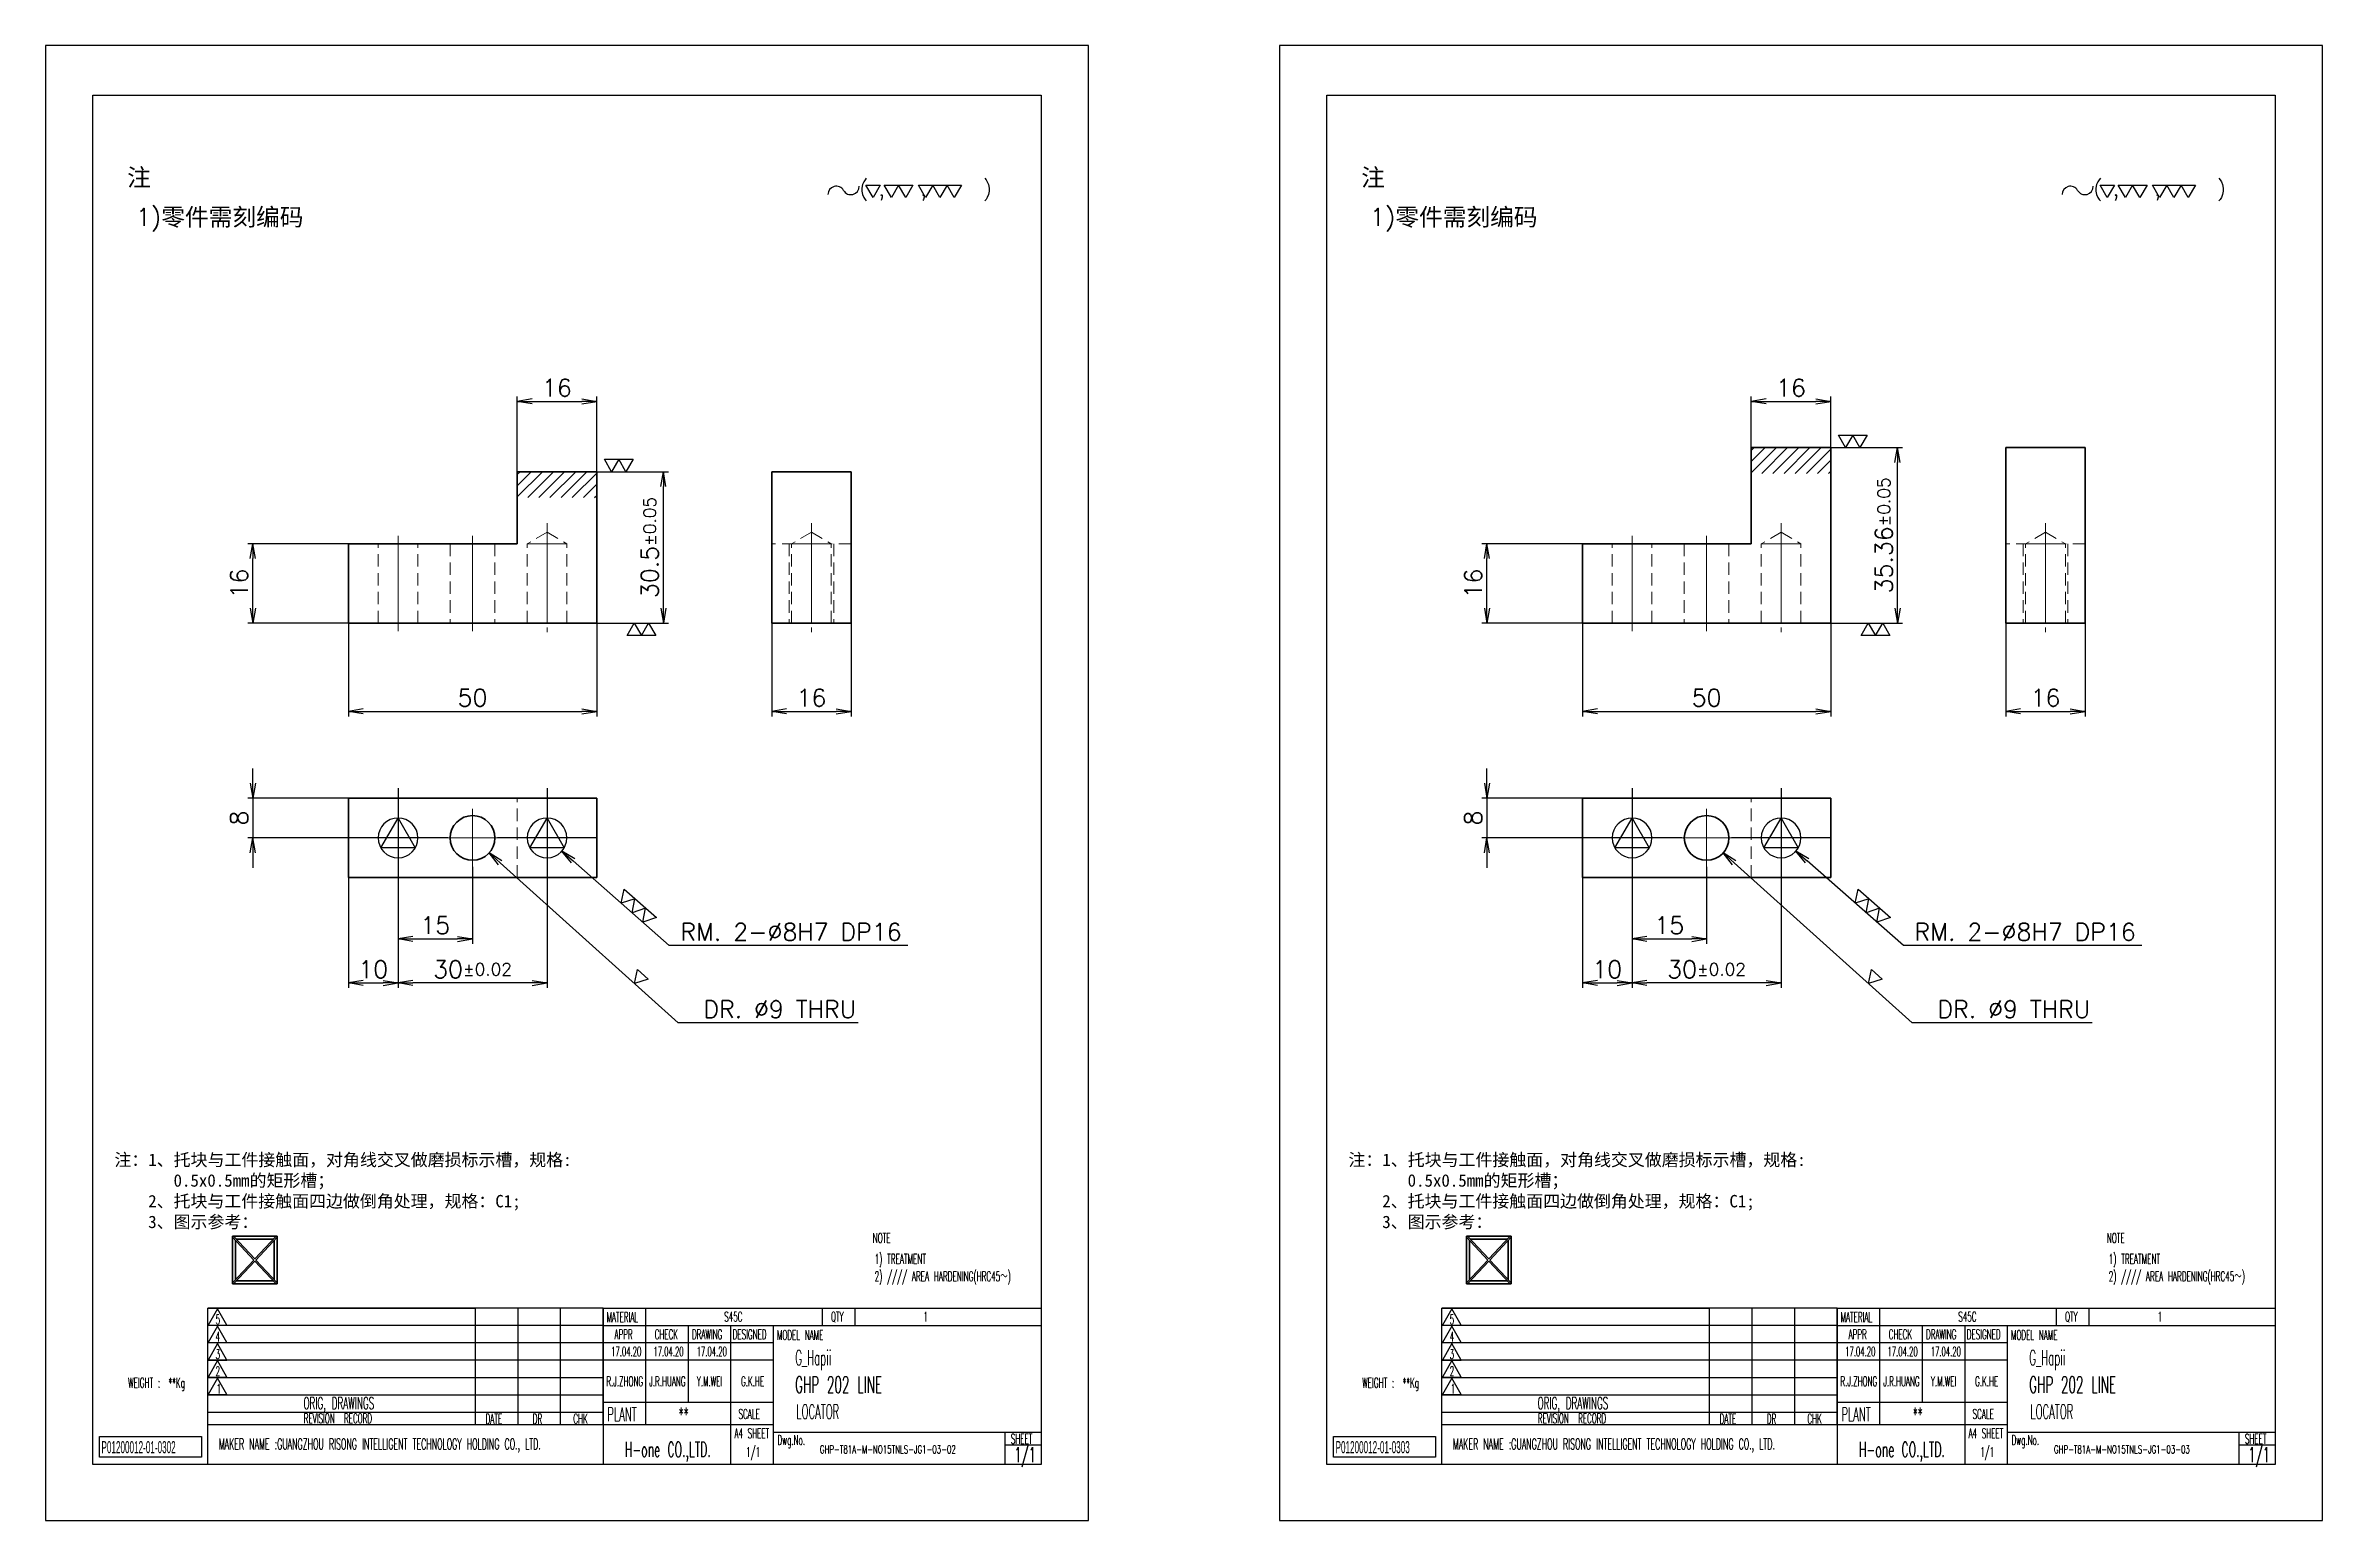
# Model space of a CAD drawing. Header units: millimetres. Extents: x 7914 to 16415, y -883 to 305.
# Drawn here: x 9891.6 to 10350.1, y -882.1 to -585.1 of the extents above; entities that cross this region are included whole.
import ezdxf
from ezdxf.enums import TextEntityAlignment as Align

# ---------------------------------------------------------------- set-up
doc = ezdxf.new("R2010")
doc.units = ezdxf.units.MM
doc.linetypes.add('CENTER-HOKUTO', pattern=[23, 20, -1, 1, -1])
doc.linetypes.add('HIDDEN-HOKUTO', pattern=[3.8, 2.5, -1.3])
for name, color, linetype, lineweight in [('\\M+195B6\\M+18E9A(TEXT)', 7, 'Continuous', 40), ('AM_7', 2, 'CENTER-HOKUTO', 30), ('AM_HID', 1, 'HIDDEN-HOKUTO', 25), ('标注线(DIM)', 3, 'Continuous', 25)]:
    doc.layers.add(name, color=color, linetype=linetype, lineweight=lineweight)
doc.layers.add('title_frame', color=7, linetype='Continuous')
doc.layers.add('word_dim', color=253, linetype='Continuous')
doc.styles.add('MX_NOTE_STANDARD', font='txt.shx', dxfattribs={"bigfont": 'bigfont.shx'})
doc.styles.get("Standard").update_dxf_attribs({"font": 'romans.shx', "bigfont": 'bigfont.shx'})
doc.dimstyles.new('RS1-1', dxfattribs={"dimtxt": 3.5, "dimasz": 3, "dimexe": 1, "dimexo": 0, "dimgap": 1, "dimtad": 3, "dimdsep": 46, "dimtxsty": 'Standard', "dimblk1": 'OPEN', "dimblk2": 'OPEN', "dimsah": 1, "dimcen": 0, "dimclrd": 256, "dimclre": 256, "dimclrt": 3, "dimazin": 2, "dimtfac": 1, "dimtmove": 0, "dimatfit": 3, "dimldrblk": 'OPEN', "dimfxl": 0, "dimtolj": 1, "dimtzin": 0, "dimarcsym": 0})

msp = doc.modelspace()

# ---------------------------------------------------------------- texts
at = {"ltscale": 2, "char_height": 3.5, "attachment_point": 1}
for s, insert, width in [('{\\fSimSun|b0|i0|c134|p2;\\C3;注}', (9908.064, -609.903), 10.36469), ('{\\fSimSun|b0|i0|c134|p2;\\C3;注}', (10156.57, -609.903), 10.36469), ('{\\Fromans,bigfont|c134;\\C3;1)\\fSimSun|b0|i0|c134|p2;零件需刻编码}', (9909.824, -617.889), 96.90613), ('{\\Fromans,bigfont|c134;\\C3;1)\\fSimSun|b0|i0|c134|p2;零件需刻编码}', (10158.33, -617.889), 96.90613)]:
    msp.add_mtext(s, dxfattribs=dict(at, insert=insert, width=width))
at = {"linetype": 'Continuous', "char_height": 3, "width": 50.9, "attachment_point": 4}
for insert in [(10042.6, -849.839), (10291.106, -849.839)]:
    msp.add_mtext('{\\W0.5;\\C3;G_Hapii }', dxfattribs=dict(at, insert=insert))
at = {"color": 3, "linetype": 'Continuous', "char_height": 1.6, "width": 37.13137, "attachment_point": 1}
for s, insert in [('{\\W0.65;GHP-T81A-M-NO15TNLS-JG1-03-02}', (10047.555, -866.997)), ('{\\W0.65;GHP-T81A-M-NO15TNLS-JG1-03-03}', (10296.062, -866.997))]:
    msp.add_mtext(s, dxfattribs=dict(at, insert=insert))
at = {"layer": '\\M+195B6\\M+18E9A(TEXT)', "char_height": 2.5, "width": 103.9142, "attachment_point": 4}
for insert in [(9905.494, -815.869), (10154, -815.869)]:
    msp.add_mtext('{\\fSimSun|b0|i0|c134|p2;\\C3;注：1、托块与工件接触面，对角线交叉做磨损标示槽，规格:\\P       0.5x0.5mm的矩形槽；\\P    2、托块与工件接触面四边做倒角处理，规格：C1;\\P    3、图示参考：}', dxfattribs=dict(at, insert=insert))
at = {"layer": 'title_frame', "color": 3, "style": 'MX_NOTE_STANDARD'}
for s, height, width, p in [('NOTE', 2, 0.5341, (10058.198, -826.226)), ('NOTE', 1.96, 0.545, (10058.198, -826.226)), ('NOTE', 1.96, 0.545, (10058.198, -826.226)), ('NOTE', 2, 0.5341, (10306.704, -826.226)), ('NOTE', 1.96, 0.545, (10306.704, -826.226)), ('NOTE', 1.96, 0.545, (10306.704, -826.226)), ('1) TREATMENT', 2, 0.5341, (10058.587, -830.449)), ('1) TREATMENT', 1.96, 0.545, (10058.587, -830.449)), ('1) TREATMENT', 1.96, 0.545, (10058.587, -830.449)), ('1) TREATMENT', 2, 0.5341, (10307.093, -830.449)), ('1) TREATMENT', 1.96, 0.545, (10307.093, -830.449)), ('1) TREATMENT', 1.96, 0.545, (10307.093, -830.449)), ('2) //// AREA HARDENING(HRC45\\M+18160)', 2, 0.5341, (10058.587, -833.949)), ('2) //// AREA HARDENING(HRC45\\M+18160)', 2, 0.5341, (10058.587, -833.949)), ('2) //// AREA HARDENING(HRC45\\M+18160)', 2, 0.5341, (10058.587, -833.949)), ('2) //// AREA HARDENING(HRC45\\M+18160)', 2, 0.5341, (10307.093, -833.949)), ('2) //// AREA HARDENING(HRC45\\M+18160)', 2, 0.5341, (10307.093, -833.949)), ('2) //// AREA HARDENING(HRC45\\M+18160)', 2, 0.5341, (10307.093, -833.949)), ('S45C', 1.9728, 0.5341, (10028.296, -842.061)), ('1', 1.973, 0.5341, (10068.424, -842.061)), ('S45C', 1.9728, 0.5341, (10276.803, -842.061)), ('1', 1.973, 0.5341, (10316.93, -842.061)), ('17.04.20', 1.9, 0.5341, (10005.51, -849.036)), ('17.04.20', 1.9, 0.5341, (10014.022, -849.036)), ('17.04.20', 1.9, 0.5341, (10022.739, -849.036)), ('17.04.20', 1.9, 0.5341, (10254.016, -849.036)), ('17.04.20', 1.9, 0.5341, (10262.528, -849.036)), ('17.04.20', 1.9, 0.5341, (10271.245, -849.036)), ('WEIGHT : ', 2, 0.5341, (9908.26, -855.372)), ('**Kg', 2, 0.5341, (9916.407, -855.372)), ('GHP 202 LINE', 3.3, 0.5341, (10042.562, -856.409)), ('WEIGHT : ', 2, 0.5341, (10156.766, -855.372)), ('**Kg', 2, 0.5341, (10164.913, -855.372)), ('GHP 202 LINE', 3.3, 0.5341, (10291.068, -856.409)), ('**', 2.74, 0.5341, (10019.116, -862.09)), ('LOCATOR', 2.94, 0.5, (10042.81, -861.673)), ('**', 2.74, 0.5341, (10267.622, -862.09)), ('LOCATOR', 2.94, 0.5, (10291.316, -861.673)), ('H-one CO.,LTD.', 3, 0.5341, (10008.279, -869.31)), ('SHEET', 1.9728, 0.5341, (10086.013, -866.648)), ('H-one CO.,LTD.', 3, 0.5341, (10256.785, -869.31)), ('SHEET', 1.9728, 0.5341, (10334.519, -866.648)), ('1/1', 1.9728, 0.5341, (10032.704, -869.291)), ('1/1', 3, 0.5341, (10086.73, -870.384)), ('1/1', 1.9728, 0.5341, (10281.211, -869.291)), ('1/1', 3, 0.5341, (10335.236, -870.384))]:
    msp.add_text(s, height=height, dxfattribs=dict(at, width=width)).set_placement(p)
at = {"layer": 'title_frame', "color": 3, "style": 'MX_NOTE_STANDARD', "width": 0.5341}
for s, p in [('R.J.ZHONG', (10008.255, -855.653)), ('J.R.HUANG', (10016.85, -855.675)), ('Y.M.WEI', (10025.33, -855.671)), ('G.K.HE', (10034, -855.675)), ('R.J.ZHONG', (10256.761, -855.653)), ('J.R.HUANG', (10265.356, -855.675)), ('Y.M.WEI', (10273.836, -855.671)), ('G.K.HE', (10282.506, -855.675))]:
    msp.add_text(s, height=1.9728, dxfattribs=at).set_placement(p, align=Align.BOTTOM_CENTER)
at = {"layer": 'title_frame', "color": 3, "char_height": 2.45, "width": 4.1107, "attachment_point": 1, "style": 'MX_NOTE_STANDARD'}
for s, insert in [('{\\f3 of 9 Barcode|b0|i0|c0|p82;\\W0.5;P01200012-01-0302}', (9902.891, -866.126)), ('{\\f3 of 9 Barcode|b0|i0|c0|p82;\\W0.5;P01200012-01-0303}', (10151.397, -866.126))]:
    msp.add_mtext(s, dxfattribs=dict(at, insert=insert))

# ---------------------------------------------------------------- blocks, each defined once
blk = doc.blocks.new('A$C0CE446BE')
at = {"layer": 'title_frame'}
for p, q in [((-167.83, 0), (-167.83, 31.5)), ((-167.83, 31.5), (-113.92, 31.5)), ((-88.2, 31.5), (-167.83, 31.5)), ((-113.92, 28), (-167.83, 28)), ((-88.2, 28), (-167.83, 28)), ((-165.84, 31.38), (-167.72, 28.05)), ((-167.72, 28.05), (-163.97, 28.05)), ((-165.84, 27.9), (-167.72, 24.58)), ((-163.97, 28.05), (-165.84, 31.38)), ((-163.97, 24.58), (-165.84, 27.9)), ((-113.92, 8), (-113.92, 31.5)), ((-105.35, 8), (-105.35, 31.5)), ((-105.35, 8), (-105.35, 31.5)), ((-96.78, 8), (-96.78, 31.5)), ((-96.78, 8), (-96.78, 31.5)), ((-88.2, 8), (-88.2, 31.5)), ((-88.2, 31.5), (-88.2, 0)), ((-88.2, 31.5), (-88.2, 0)), ((-88.2, 31.5), (0, 31.5)), ((-88.2, 28), (0, 28)), ((-79.62, 8), (-79.62, 31.5)), ((-71.05, 12.6), (-71.05, 28)), ((-62.47, 0), (-62.47, 28)), ((-53.9, 0), (-53.9, 28)), ((-44.1, 31.5), (-44.1, 28)), ((-37.53, 31.5), (-37.53, 28)), ((-113.92, 24.5), (-167.83, 24.5)), ((-88.2, 24.5), (-167.83, 24.5)), ((-167.72, 24.58), (-163.97, 24.58)), ((-165.84, 24.37), (-167.72, 21.05)), ((-163.97, 21.05), (-165.84, 24.37)), ((-53.9, 24.5), (-88.2, 24.5)), ((-113.92, 21), (-167.83, 21)), ((-88.2, 21), (-167.83, 21)), ((-167.72, 21.05), (-163.97, 21.05)), ((-165.84, 20.96), (-167.72, 17.63)), ((-163.97, 17.63), (-165.84, 20.96)), ((-53.9, 21), (-88.2, 21)), ((-113.92, 17.5), (-167.83, 17.5)), ((-88.2, 17.5), (-167.83, 17.5)), ((-113.92, 14), (-167.83, 14)), ((-88.2, 14), (-167.83, 14)), ((-167.72, 17.63), (-163.97, 17.63)), ((-165.84, 17.43), (-167.72, 14.1)), ((-167.72, 14.1), (-163.97, 14.1)), ((-163.97, 14.1), (-165.84, 17.43)), ((-113.92, 10.5), (-167.83, 10.5)), ((-88.2, 10.5), (-167.83, 10.5)), ((-88.2, 12.6), (-53.9, 12.6)), ((-88.2, 8), (-167.83, 8)), ((-53.9, 8), (-88.2, 8)), ((-53.9, 6.5), (0, 6.5)), ((-7.35, 6.5), (-7.35, 0)), ((0, 0), (-167.83, 0)), ((-7.35, 4), (0, 4))]:
    blk.add_line(p, q, dxfattribs=at)
at = {"layer": 'title_frame', "color": 3, "style": 'MX_NOTE_STANDARD', "width": 0.5341}
for s, height, p in [('5', 1.92, (-166.24, 28.28)), ('MATERIAL', 1.973, (-87.53, 28.71)), ('QTY', 1.973, (-42.33, 28.8)), ('4', 1.92, (-166.24, 24.8)), ('3', 1.92, (-166.24, 21.27)), ('APPR', 1.973, (-85.93, 25.24)), ('CHECK', 1.973, (-77.84, 25.24)), ('DRAWING', 1.973, (-70.32, 25.24)), ('DESIGNED', 1.973, (-62.13, 25.24)), ('MODEL NAME', 1.973, (-53.2, 25.09)), ('2', 1.92, (-166.24, 17.86)), ('1', 1.92, (-166.04, 14.33)), ('ORIG, DRAWINGS', 2.4112, (-148.55, 11.16)), ('REVISION  RECORD', 1.9728, (-148.5, 8.32)), ('DATE', 1.973, (-111.89, 8.24)), ('DR', 1.973, (-102.39, 8.23)), ('CHK', 1.973, (-94.22, 8.27)), ('SCALE', 1.973, (-60.95, 9.22)), ('MAKER NAME :GUANGZHOU RISONG INTELLIGENT TECHNOLOGY HOLDING CO., LTD.', 2.16, (-165.6, 3.07)), ('A4 SHEET', 1.973, (-61.77, 5.32))]:
    blk.add_text(s, height=height, dxfattribs=at).set_placement(p)
blk = doc.blocks.new('A$C4356167B')
at = {"layer": 'word_dim', "ltscale": 2}
blk.add_blockref('A$C0CE446BE', (0, 0), dxfattribs=at)
at = {"layer": 'title_frame', "color": 3, "style": 'MX_NOTE_STANDARD', "width": 0.5341}
for s, height, p in [('PLANT', 2.74, (-87.36, 8.77)), ('Dwg.No.', 1.973, (-53.11, 3.98))]:
    blk.add_text(s, height=height, dxfattribs=at).set_placement(p)
blk = doc.blocks.new('A$C776344BA')
at = {"color": 7, "lineweight": 35, "ltscale": 0.4}
for p, q in [((0, 16), (0, 0)), ((15, 16), (15, 0)), ((1, 14.57), (1, 1.43)), ((14, 14.57), (14, 1.43))]:
    blk.add_line(p, q, dxfattribs=at)
at = {"color": 7, "lineweight": 35, "ltscale": 0.375}
for p, q in [((15, 16), (0, 16)), ((13.72, 15), (1.28, 15)), ((15, 0), (0, 0)), ((13.72, 1), (1.28, 1))]:
    blk.add_line(p, q, dxfattribs=at)
at = {"layer": '标注线(DIM)', "lineweight": -3}
for p, q in [((0, 15.63), (7.16, 8)), ((0.34, 16), (7.5, 8.37)), ((7.5, 8.37), (14.66, 16)), ((7.84, 8), (15, 15.63)), ((0, 0.37), (7.16, 8)), ((7.84, 8), (15, 0.37)), ((0.34, 0), (7.5, 7.63)), ((7.5, 7.63), (14.66, 0))]:
    blk.add_line(p, q, dxfattribs=at)
blk = doc.blocks.new('shiage0')
at = {"layer": 'word_dim', "color": 3, "linetype": 'Continuous'}
for centre, start, end in [((1.69, 0), 30, 180), ((4.61, 1.69), 210, 0)]:
    blk.add_arc(centre, 1.69, start, end, dxfattribs=at)
blk = doc.blocks.new('10')
at = {"layer": 'title_frame', "color": 3, "linetype": 'Continuous'}
for points in [[(9.63, 2.65), (8.18, 5.15), (11.07, 5.15)], [(13.31, 2.65), (11.86, 5.15), (17.64, 5.15), (16.2, 2.65), (14.75, 5.15)], [(20.17, 2.65), (18.73, 5.15), (27.4, 5.15), (25.95, 2.65), (24.51, 5.15), (23.06, 2.65), (21.62, 5.15)]]:
    blk.add_lwpolyline(points, close=True, dxfattribs=at)
blk.add_blockref('shiage0', (0.52, 3.24), dxfattribs=at)
blk.add_text('( ,   ,     )', height=3, dxfattribs=at).set_placement((6.84, 2.97))
blk = doc.blocks.new('MARK_8PIN')
at = {"color": 3, "linetype": 'Continuous'}
blk.add_lwpolyline([(0, 4), (-3.46, -2), (3.46, -2)], close=True, dxfattribs=at)
blk.add_circle((0, 0), 4, dxfattribs=at)
blk = doc.blocks.new('MARK_CENTER')
at = {"color": 2, "linetype": 'CENTER-HOKUTO'}
for p, q in [((0, 10), (0, -10)), ((-10, 0), (10, 0))]:
    blk.add_line(p, q, dxfattribs=at)
blk = doc.blocks.new('_Open')
at = {"color": 0, "lineweight": -2}
for p, q in [((-1, 0.17), (0, 0)), ((-1, -0.17), (0, 0)), ((0, 0), (-1, 0))]:
    blk.add_line(p, q, dxfattribs=at)
blk = doc.blocks.new('*D33')
at = {"layer": 'DEFPOINTS', "color": 0, "linetype": 'Continuous', "ltscale": 2}
for p in [(9962.61, -754.67), (9992.61, -754.67), (9962.61, -773.88)]:
    blk.add_point(p, dxfattribs=at)
at = {"layer": 'word_dim', "linetype": 'Continuous', "lineweight": -2, "ltscale": 2}
for p, q in [((9962.61, -754.67), (9962.61, -774.88)), ((9992.61, -754.67), (9992.61, -774.88)), ((9989.61, -773.88), (9965.61, -773.88))]:
    blk.add_line(p, q, dxfattribs=at)
at = {"layer": 'word_dim', "linetype": 'Continuous', "lineweight": -2, "ltscale": 2, "xscale": 3, "yscale": 3, "zscale": 3, "rotation": 180}
blk.add_blockref('_Open', (9962.61, -773.88), dxfattribs=at)
at = {"layer": 'word_dim', "linetype": 'Continuous', "lineweight": -2, "ltscale": 2, "xscale": 3, "yscale": 3, "zscale": 3}
blk.add_blockref('_Open', (9992.61, -773.88), dxfattribs=at)
at = {"layer": 'word_dim', "color": 3, "linetype": 'Continuous', "ltscale": 2, "insert": (9977.61, -771.13), "char_height": 3.5, "attachment_point": 5}
blk.add_mtext('\\A1;30{\\H0.715x;%%p0.02}', dxfattribs=at)
blk = doc.blocks.new('*D34')
at = {"layer": 'DEFPOINTS', "color": 0, "linetype": 'Continuous', "ltscale": 2}
for p in [(9977.61, -750.52), (9962.61, -754.67), (9977.61, -765.01)]:
    blk.add_point(p, dxfattribs=at)
at = {"layer": 'word_dim', "linetype": 'Continuous', "lineweight": -2, "ltscale": 2}
for p, q in [((9977.61, -750.52), (9977.61, -766.01)), ((9962.61, -754.67), (9962.61, -766.01)), ((9965.61, -765.01), (9974.61, -765.01))]:
    blk.add_line(p, q, dxfattribs=at)
at = {"layer": 'word_dim', "linetype": 'Continuous', "lineweight": -2, "ltscale": 2, "xscale": 3, "yscale": 3, "zscale": 3, "rotation": 180}
blk.add_blockref('_Open', (9962.61, -765.01), dxfattribs=at)
at = {"layer": 'word_dim', "linetype": 'Continuous', "lineweight": -2, "ltscale": 2, "xscale": 3, "yscale": 3, "zscale": 3}
blk.add_blockref('_Open', (9977.61, -765.01), dxfattribs=at)
at = {"layer": 'word_dim', "color": 3, "linetype": 'Continuous', "ltscale": 2, "insert": (9970.11, -762.26), "char_height": 3.5, "attachment_point": 5}
blk.add_mtext('\\A1;15', dxfattribs=at)
blk = doc.blocks.new('*D35')
at = {"layer": 'DEFPOINTS', "color": 0, "linetype": 'Continuous', "ltscale": 2}
for p in [(9989.6, -742.02), (9995.61, -747.31)]:
    blk.add_point(p, dxfattribs=at)
at = {"layer": 'word_dim', "linetype": 'Continuous', "lineweight": -2, "ltscale": 2}
for p, q in [((10017.22, -766.34), (9997.86, -749.29)), ((10065.26, -766.34), (10017.22, -766.34))]:
    blk.add_line(p, q, dxfattribs=at)
at = {"layer": 'word_dim', "linetype": 'Continuous', "lineweight": -2, "ltscale": 2, "xscale": 3, "yscale": 3, "zscale": 3, "rotation": 138.6324527778043}
blk.add_blockref('_Open', (9995.61, -747.31), dxfattribs=at)
at = {"layer": 'word_dim', "color": 3, "linetype": 'Continuous', "ltscale": 2, "insert": (10041.74, -763.59), "char_height": 3.5, "attachment_point": 5}
blk.add_mtext('\\A1;RM. 2-∅8H7 DP16', dxfattribs=at)
blk = doc.blocks.new('shiage3')
at = {"layer": 'word_dim', "color": 3, "linetype": 'Continuous'}
for p, q in [((-1.44, 2.5), (7.22, 2.5)), ((0, 0), (-1.44, 2.5)), ((1.44, 2.5), (0, 0)), ((2.89, 0), (1.44, 2.5)), ((4.33, 2.5), (2.89, 0)), ((5.77, 0), (4.33, 2.5)), ((7.22, 2.5), (5.77, 0))]:
    blk.add_line(p, q, dxfattribs=at)
blk = doc.blocks.new('*D36')
at = {"layer": 'DEFPOINTS', "color": 0, "linetype": 'Continuous', "ltscale": 2}
for p in [(9974.26, -741.66), (9980.95, -747.67)]:
    blk.add_point(p, dxfattribs=at)
at = {"layer": 'word_dim', "linetype": 'Continuous', "lineweight": -2, "ltscale": 2}
for p, q in [((10019.04, -781.92), (9983.18, -749.68)), ((10055.24, -781.92), (10019.04, -781.92))]:
    blk.add_line(p, q, dxfattribs=at)
at = {"layer": 'word_dim', "linetype": 'Continuous', "lineweight": -2, "ltscale": 2, "xscale": 3, "yscale": 3, "zscale": 3, "rotation": 138.0407007017039}
blk.add_blockref('_Open', (9980.95, -747.67), dxfattribs=at)
at = {"layer": 'word_dim', "color": 3, "linetype": 'Continuous', "ltscale": 2, "insert": (10039.47, -779.17), "char_height": 3.5, "attachment_point": 5}
blk.add_mtext('\\A1;DR. ∅9 THRU', dxfattribs=at)
blk = doc.blocks.new('shiage1')
at = {"layer": 'word_dim', "color": 3, "linetype": 'Continuous'}
for p, q in [((0, 0), (-1.44, 2.5)), ((-1.44, 2.5), (1.44, 2.5)), ((1.44, 2.5), (0, 0))]:
    blk.add_line(p, q, dxfattribs=at)
blk = doc.blocks.new('*D37')
at = {"layer": 'DEFPOINTS', "color": 0, "linetype": 'Continuous', "ltscale": 2}
for p in [(9933.37, -685.43), (9952.61, -685.43), (9952.61, -701.43)]:
    blk.add_point(p, dxfattribs=at)
at = {"layer": 'word_dim', "linetype": 'Continuous', "lineweight": -2, "ltscale": 2}
for p, q in [((9952.61, -685.43), (9932.37, -685.43)), ((9933.37, -698.43), (9933.37, -688.43)), ((9952.61, -701.43), (9932.37, -701.43))]:
    blk.add_line(p, q, dxfattribs=at)
at = {"layer": 'word_dim', "linetype": 'Continuous', "lineweight": -2, "ltscale": 2, "xscale": 3, "yscale": 3, "zscale": 3}
for p, rotation in [((9933.37, -685.43), 90), ((9933.37, -701.43), 270)]:
    blk.add_blockref('_Open', p, dxfattribs=dict(at, rotation=rotation))
at = {"layer": 'word_dim', "color": 3, "linetype": 'Continuous', "ltscale": 2, "insert": (9930.62, -693.43), "char_height": 3.5, "attachment_point": 5, "rotation": 90}
blk.add_mtext('\\A1;16', dxfattribs=at)
blk = doc.blocks.new('*D38')
at = {"layer": 'DEFPOINTS', "color": 0, "linetype": 'Continuous', "ltscale": 2}
for p in [(9952.61, -701.43), (10002.61, -701.43), (10002.61, -719.2)]:
    blk.add_point(p, dxfattribs=at)
at = {"layer": 'word_dim', "linetype": 'Continuous', "lineweight": -2, "ltscale": 2}
for p, q in [((9952.61, -701.43), (9952.61, -720.2)), ((10002.61, -701.43), (10002.61, -720.2)), ((9955.61, -719.2), (9999.61, -719.2))]:
    blk.add_line(p, q, dxfattribs=at)
at = {"layer": 'word_dim', "linetype": 'Continuous', "lineweight": -2, "ltscale": 2, "xscale": 3, "yscale": 3, "zscale": 3, "rotation": 180}
blk.add_blockref('_Open', (9952.61, -719.2), dxfattribs=at)
at = {"layer": 'word_dim', "linetype": 'Continuous', "lineweight": -2, "ltscale": 2, "xscale": 3, "yscale": 3, "zscale": 3}
blk.add_blockref('_Open', (10002.61, -719.2), dxfattribs=at)
at = {"layer": 'word_dim', "color": 3, "linetype": 'Continuous', "ltscale": 2, "insert": (9977.61, -716.45), "char_height": 3.5, "attachment_point": 5}
blk.add_mtext('\\A1;50', dxfattribs=at)
blk = doc.blocks.new('*D39')
at = {"layer": 'DEFPOINTS', "color": 0, "linetype": 'Continuous', "ltscale": 2}
for p in [(10002.61, -670.93), (10016.05, -670.93), (10002.61, -701.43)]:
    blk.add_point(p, dxfattribs=at)
at = {"layer": 'word_dim', "linetype": 'Continuous', "lineweight": -2, "ltscale": 2}
for p, q in [((10002.61, -670.93), (10017.05, -670.93)), ((10016.05, -698.43), (10016.05, -673.93)), ((10002.61, -701.43), (10017.05, -701.43))]:
    blk.add_line(p, q, dxfattribs=at)
at = {"layer": 'word_dim', "linetype": 'Continuous', "lineweight": -2, "ltscale": 2, "xscale": 3, "yscale": 3, "zscale": 3}
for p, rotation in [((10016.05, -670.93), 90), ((10016.05, -701.43), 270)]:
    blk.add_blockref('_Open', p, dxfattribs=dict(at, rotation=rotation))
at = {"layer": 'word_dim', "color": 3, "linetype": 'Continuous', "ltscale": 2, "insert": (10013.3, -686.18), "char_height": 3.5, "attachment_point": 5, "rotation": 90}
blk.add_mtext('\\A1;30.5{\\H0.715x;%%p0.05}', dxfattribs=at)
blk = doc.blocks.new('*D40')
at = {"layer": 'DEFPOINTS', "color": 0, "linetype": 'Continuous', "ltscale": 2}
for p in [(10037.85, -701.43), (10053.85, -701.43), (10053.85, -719.2)]:
    blk.add_point(p, dxfattribs=at)
at = {"layer": 'word_dim', "linetype": 'Continuous', "lineweight": -2, "ltscale": 2}
for p, q in [((10037.85, -701.43), (10037.85, -720.2)), ((10053.85, -701.43), (10053.85, -720.2)), ((10040.85, -719.2), (10050.85, -719.2))]:
    blk.add_line(p, q, dxfattribs=at)
at = {"layer": 'word_dim', "linetype": 'Continuous', "lineweight": -2, "ltscale": 2, "xscale": 3, "yscale": 3, "zscale": 3, "rotation": 180}
blk.add_blockref('_Open', (10037.85, -719.2), dxfattribs=at)
at = {"layer": 'word_dim', "linetype": 'Continuous', "lineweight": -2, "ltscale": 2, "xscale": 3, "yscale": 3, "zscale": 3}
blk.add_blockref('_Open', (10053.85, -719.2), dxfattribs=at)
at = {"layer": 'word_dim', "color": 3, "linetype": 'Continuous', "ltscale": 2, "insert": (10045.85, -716.45), "char_height": 3.5, "attachment_point": 5}
blk.add_mtext('\\A1;16', dxfattribs=at)
blk = doc.blocks.new('*D41')
at = {"layer": 'DEFPOINTS', "color": 0, "linetype": 'Continuous', "ltscale": 2}
for p in [(10002.61, -656.78), (9986.61, -672.43), (10002.61, -672.43)]:
    blk.add_point(p, dxfattribs=at)
at = {"layer": 'word_dim', "linetype": 'Continuous', "lineweight": -2, "ltscale": 2}
for p, q in [((9986.61, -672.43), (9986.61, -655.78)), ((9989.61, -656.78), (9999.61, -656.78)), ((10002.61, -672.43), (10002.61, -655.78))]:
    blk.add_line(p, q, dxfattribs=at)
at = {"layer": 'word_dim', "linetype": 'Continuous', "lineweight": -2, "ltscale": 2, "xscale": 3, "yscale": 3, "zscale": 3, "rotation": 180}
blk.add_blockref('_Open', (9986.61, -656.78), dxfattribs=at)
at = {"layer": 'word_dim', "linetype": 'Continuous', "lineweight": -2, "ltscale": 2, "xscale": 3, "yscale": 3, "zscale": 3}
blk.add_blockref('_Open', (10002.61, -656.78), dxfattribs=at)
at = {"layer": 'word_dim', "color": 3, "linetype": 'Continuous', "ltscale": 2, "insert": (9994.61, -654.03), "char_height": 3.5, "attachment_point": 5}
blk.add_mtext('\\A1;16', dxfattribs=at)
blk = doc.blocks.new('*D42')
at = {"layer": 'DEFPOINTS', "color": 0, "linetype": 'Continuous', "ltscale": 2}
for p in [(9952.61, -752.67), (9962.61, -754.67), (9962.61, -773.88)]:
    blk.add_point(p, dxfattribs=at)
at = {"layer": 'word_dim', "linetype": 'Continuous', "lineweight": -2, "ltscale": 2}
for p, q in [((9952.61, -752.67), (9952.61, -774.88)), ((9962.61, -754.67), (9962.61, -774.88)), ((9955.61, -773.88), (9959.61, -773.88))]:
    blk.add_line(p, q, dxfattribs=at)
at = {"layer": 'word_dim', "linetype": 'Continuous', "lineweight": -2, "ltscale": 2, "xscale": 3, "yscale": 3, "zscale": 3, "rotation": 180}
blk.add_blockref('_Open', (9952.61, -773.88), dxfattribs=at)
at = {"layer": 'word_dim', "linetype": 'Continuous', "lineweight": -2, "ltscale": 2, "xscale": 3, "yscale": 3, "zscale": 3}
blk.add_blockref('_Open', (9962.61, -773.88), dxfattribs=at)
at = {"layer": 'word_dim', "color": 3, "linetype": 'Continuous', "ltscale": 2, "insert": (9957.61, -771.13), "char_height": 3.5, "attachment_point": 5}
blk.add_mtext('\\A1;10', dxfattribs=at)
blk = doc.blocks.new('*D43')
at = {"layer": 'DEFPOINTS', "color": 0, "linetype": 'Continuous', "ltscale": 2}
for p in [(9952.61, -736.67), (9933.37, -744.67), (9952.61, -744.67)]:
    blk.add_point(p, dxfattribs=at)
at = {"layer": 'word_dim', "linetype": 'Continuous', "lineweight": -2, "ltscale": 2}
for p, q in [((9933.37, -733.67), (9933.37, -730.67)), ((9952.61, -736.67), (9932.37, -736.67)), ((9933.37, -736.67), (9933.37, -744.67)), ((9952.61, -744.67), (9932.37, -744.67)), ((9933.37, -747.67), (9933.37, -750.67))]:
    blk.add_line(p, q, dxfattribs=at)
at = {"layer": 'word_dim', "linetype": 'Continuous', "lineweight": -2, "ltscale": 2, "xscale": 3, "yscale": 3, "zscale": 3}
for p, rotation in [((9933.37, -736.67), 270), ((9933.37, -744.67), 90)]:
    blk.add_blockref('_Open', p, dxfattribs=dict(at, rotation=rotation))
at = {"layer": 'word_dim', "color": 3, "linetype": 'Continuous', "ltscale": 2, "insert": (9930.62, -740.67), "char_height": 3.5, "attachment_point": 5, "rotation": 90}
blk.add_mtext('\\A1;8', dxfattribs=at)
blk = doc.blocks.new('*D44')
at = {"layer": 'DEFPOINTS', "color": 0, "linetype": 'Continuous', "ltscale": 2}
for p in [(10211.11, -754.67), (10241.11, -754.67), (10211.11, -773.88)]:
    blk.add_point(p, dxfattribs=at)
at = {"layer": 'word_dim', "linetype": 'Continuous', "lineweight": -2, "ltscale": 2}
for p, q in [((10211.11, -754.67), (10211.11, -774.88)), ((10241.11, -754.67), (10241.11, -774.88)), ((10238.11, -773.88), (10214.11, -773.88))]:
    blk.add_line(p, q, dxfattribs=at)
at = {"layer": 'word_dim', "linetype": 'Continuous', "lineweight": -2, "ltscale": 2, "xscale": 3, "yscale": 3, "zscale": 3, "rotation": 180}
blk.add_blockref('_Open', (10211.11, -773.88), dxfattribs=at)
at = {"layer": 'word_dim', "linetype": 'Continuous', "lineweight": -2, "ltscale": 2, "xscale": 3, "yscale": 3, "zscale": 3}
blk.add_blockref('_Open', (10241.11, -773.88), dxfattribs=at)
at = {"layer": 'word_dim', "color": 3, "linetype": 'Continuous', "ltscale": 2, "insert": (10226.11, -771.13), "char_height": 3.5, "attachment_point": 5}
blk.add_mtext('\\A1;30{\\H0.715x;%%p0.02}', dxfattribs=at)
blk = doc.blocks.new('*D45')
at = {"layer": 'DEFPOINTS', "color": 0, "linetype": 'Continuous', "ltscale": 2}
for p in [(10226.11, -750.52), (10211.11, -754.67), (10226.11, -765.01)]:
    blk.add_point(p, dxfattribs=at)
at = {"layer": 'word_dim', "linetype": 'Continuous', "lineweight": -2, "ltscale": 2}
for p, q in [((10226.11, -750.52), (10226.11, -766.01)), ((10211.11, -754.67), (10211.11, -766.01)), ((10214.11, -765.01), (10223.11, -765.01))]:
    blk.add_line(p, q, dxfattribs=at)
at = {"layer": 'word_dim', "linetype": 'Continuous', "lineweight": -2, "ltscale": 2, "xscale": 3, "yscale": 3, "zscale": 3, "rotation": 180}
blk.add_blockref('_Open', (10211.11, -765.01), dxfattribs=at)
at = {"layer": 'word_dim', "linetype": 'Continuous', "lineweight": -2, "ltscale": 2, "xscale": 3, "yscale": 3, "zscale": 3}
blk.add_blockref('_Open', (10226.11, -765.01), dxfattribs=at)
at = {"layer": 'word_dim', "color": 3, "linetype": 'Continuous', "ltscale": 2, "insert": (10218.61, -762.26), "char_height": 3.5, "attachment_point": 5}
blk.add_mtext('\\A1;15', dxfattribs=at)
blk = doc.blocks.new('*D46')
at = {"layer": 'DEFPOINTS', "color": 0, "linetype": 'Continuous', "ltscale": 2}
for p in [(10238.11, -742.02), (10244.11, -747.31)]:
    blk.add_point(p, dxfattribs=at)
at = {"layer": 'word_dim', "linetype": 'Continuous', "lineweight": -2, "ltscale": 2}
for p, q in [((10265.73, -766.34), (10246.37, -749.29)), ((10313.76, -766.34), (10265.73, -766.34))]:
    blk.add_line(p, q, dxfattribs=at)
at = {"layer": 'word_dim', "linetype": 'Continuous', "lineweight": -2, "ltscale": 2, "xscale": 3, "yscale": 3, "zscale": 3, "rotation": 138.6324527778056}
blk.add_blockref('_Open', (10244.11, -747.31), dxfattribs=at)
at = {"layer": 'word_dim', "color": 3, "linetype": 'Continuous', "ltscale": 2, "insert": (10290.25, -763.59), "char_height": 3.5, "attachment_point": 5}
blk.add_mtext('\\A1;RM. 2-∅8H7 DP16', dxfattribs=at)
blk = doc.blocks.new('*D47')
at = {"layer": 'DEFPOINTS', "color": 0, "linetype": 'Continuous', "ltscale": 2}
for p in [(10222.77, -741.66), (10229.46, -747.67)]:
    blk.add_point(p, dxfattribs=at)
at = {"layer": 'word_dim', "linetype": 'Continuous', "lineweight": -2, "ltscale": 2}
for p, q in [((10267.54, -781.92), (10231.69, -749.68)), ((10303.74, -781.92), (10267.54, -781.92))]:
    blk.add_line(p, q, dxfattribs=at)
at = {"layer": 'word_dim', "linetype": 'Continuous', "lineweight": -2, "ltscale": 2, "xscale": 3, "yscale": 3, "zscale": 3, "rotation": 138.0407007017039}
blk.add_blockref('_Open', (10229.46, -747.67), dxfattribs=at)
at = {"layer": 'word_dim', "color": 3, "linetype": 'Continuous', "ltscale": 2, "insert": (10287.98, -779.17), "char_height": 3.5, "attachment_point": 5}
blk.add_mtext('\\A1;DR. ∅9 THRU', dxfattribs=at)
blk = doc.blocks.new('*D48')
at = {"layer": 'DEFPOINTS', "color": 0, "linetype": 'Continuous', "ltscale": 2}
for p in [(10181.88, -685.43), (10201.11, -685.43), (10201.11, -701.43)]:
    blk.add_point(p, dxfattribs=at)
at = {"layer": 'word_dim', "linetype": 'Continuous', "lineweight": -2, "ltscale": 2}
for p, q in [((10201.11, -685.43), (10180.88, -685.43)), ((10181.88, -698.43), (10181.88, -688.43)), ((10201.11, -701.43), (10180.88, -701.43))]:
    blk.add_line(p, q, dxfattribs=at)
at = {"layer": 'word_dim', "linetype": 'Continuous', "lineweight": -2, "ltscale": 2, "xscale": 3, "yscale": 3, "zscale": 3}
for p, rotation in [((10181.88, -685.43), 90), ((10181.88, -701.43), 270)]:
    blk.add_blockref('_Open', p, dxfattribs=dict(at, rotation=rotation))
at = {"layer": 'word_dim', "color": 3, "linetype": 'Continuous', "ltscale": 2, "insert": (10179.13, -693.43), "char_height": 3.5, "attachment_point": 5, "rotation": 90}
blk.add_mtext('\\A1;16', dxfattribs=at)
blk = doc.blocks.new('*D49')
at = {"layer": 'DEFPOINTS', "color": 0, "linetype": 'Continuous', "ltscale": 2}
for p in [(10201.11, -701.43), (10251.11, -701.43), (10251.11, -719.2)]:
    blk.add_point(p, dxfattribs=at)
at = {"layer": 'word_dim', "linetype": 'Continuous', "lineweight": -2, "ltscale": 2}
for p, q in [((10201.11, -701.43), (10201.11, -720.2)), ((10251.11, -701.43), (10251.11, -720.2)), ((10204.11, -719.2), (10248.11, -719.2))]:
    blk.add_line(p, q, dxfattribs=at)
at = {"layer": 'word_dim', "linetype": 'Continuous', "lineweight": -2, "ltscale": 2, "xscale": 3, "yscale": 3, "zscale": 3, "rotation": 180}
blk.add_blockref('_Open', (10201.11, -719.2), dxfattribs=at)
at = {"layer": 'word_dim', "linetype": 'Continuous', "lineweight": -2, "ltscale": 2, "xscale": 3, "yscale": 3, "zscale": 3}
blk.add_blockref('_Open', (10251.11, -719.2), dxfattribs=at)
at = {"layer": 'word_dim', "color": 3, "linetype": 'Continuous', "ltscale": 2, "insert": (10226.11, -716.45), "char_height": 3.5, "attachment_point": 5}
blk.add_mtext('\\A1;50', dxfattribs=at)
blk = doc.blocks.new('*D50')
at = {"layer": 'DEFPOINTS', "color": 0, "linetype": 'Continuous', "ltscale": 2}
for p in [(10251.11, -666.07), (10264.56, -666.07), (10251.11, -701.43)]:
    blk.add_point(p, dxfattribs=at)
at = {"layer": 'word_dim', "linetype": 'Continuous', "lineweight": -2, "ltscale": 2}
for p, q in [((10251.11, -666.07), (10265.56, -666.07)), ((10264.56, -698.43), (10264.56, -669.07)), ((10251.11, -701.43), (10265.56, -701.43))]:
    blk.add_line(p, q, dxfattribs=at)
at = {"layer": 'word_dim', "linetype": 'Continuous', "lineweight": -2, "ltscale": 2, "xscale": 3, "yscale": 3, "zscale": 3}
for p, rotation in [((10264.56, -666.07), 90), ((10264.56, -701.43), 270)]:
    blk.add_blockref('_Open', p, dxfattribs=dict(at, rotation=rotation))
at = {"layer": 'word_dim', "color": 3, "linetype": 'Continuous', "ltscale": 2, "insert": (10261.81, -683.75), "char_height": 3.5, "attachment_point": 5, "rotation": 90}
blk.add_mtext('\\A1;35.36{\\H0.715x;%%p0.05}', dxfattribs=at)
blk = doc.blocks.new('*D51')
at = {"layer": 'DEFPOINTS', "color": 0, "linetype": 'Continuous', "ltscale": 2}
for p in [(10286.35, -701.43), (10302.35, -701.43), (10302.35, -719.2)]:
    blk.add_point(p, dxfattribs=at)
at = {"layer": 'word_dim', "linetype": 'Continuous', "lineweight": -2, "ltscale": 2}
for p, q in [((10286.35, -701.43), (10286.35, -720.2)), ((10302.35, -701.43), (10302.35, -720.2)), ((10289.35, -719.2), (10299.35, -719.2))]:
    blk.add_line(p, q, dxfattribs=at)
at = {"layer": 'word_dim', "linetype": 'Continuous', "lineweight": -2, "ltscale": 2, "xscale": 3, "yscale": 3, "zscale": 3, "rotation": 180}
blk.add_blockref('_Open', (10286.35, -719.2), dxfattribs=at)
at = {"layer": 'word_dim', "linetype": 'Continuous', "lineweight": -2, "ltscale": 2, "xscale": 3, "yscale": 3, "zscale": 3}
blk.add_blockref('_Open', (10302.35, -719.2), dxfattribs=at)
at = {"layer": 'word_dim', "color": 3, "linetype": 'Continuous', "ltscale": 2, "insert": (10294.35, -716.45), "char_height": 3.5, "attachment_point": 5}
blk.add_mtext('\\A1;16', dxfattribs=at)
blk = doc.blocks.new('*D52')
at = {"layer": 'DEFPOINTS', "color": 0, "linetype": 'Continuous', "ltscale": 2}
for p in [(10251.11, -656.78), (10235.11, -672.43), (10251.11, -672.43)]:
    blk.add_point(p, dxfattribs=at)
at = {"layer": 'word_dim', "linetype": 'Continuous', "lineweight": -2, "ltscale": 2}
for p, q in [((10235.11, -672.43), (10235.11, -655.78)), ((10238.11, -656.78), (10248.11, -656.78)), ((10251.11, -672.43), (10251.11, -655.78))]:
    blk.add_line(p, q, dxfattribs=at)
at = {"layer": 'word_dim', "linetype": 'Continuous', "lineweight": -2, "ltscale": 2, "xscale": 3, "yscale": 3, "zscale": 3, "rotation": 180}
blk.add_blockref('_Open', (10235.11, -656.78), dxfattribs=at)
at = {"layer": 'word_dim', "linetype": 'Continuous', "lineweight": -2, "ltscale": 2, "xscale": 3, "yscale": 3, "zscale": 3}
blk.add_blockref('_Open', (10251.11, -656.78), dxfattribs=at)
at = {"layer": 'word_dim', "color": 3, "linetype": 'Continuous', "ltscale": 2, "insert": (10243.11, -654.03), "char_height": 3.5, "attachment_point": 5}
blk.add_mtext('\\A1;16', dxfattribs=at)
blk = doc.blocks.new('*D53')
at = {"layer": 'DEFPOINTS', "color": 0, "linetype": 'Continuous', "ltscale": 2}
for p in [(10201.11, -752.67), (10211.11, -754.67), (10211.11, -773.88)]:
    blk.add_point(p, dxfattribs=at)
at = {"layer": 'word_dim', "linetype": 'Continuous', "lineweight": -2, "ltscale": 2}
for p, q in [((10201.11, -752.67), (10201.11, -774.88)), ((10211.11, -754.67), (10211.11, -774.88)), ((10204.11, -773.88), (10208.11, -773.88))]:
    blk.add_line(p, q, dxfattribs=at)
at = {"layer": 'word_dim', "linetype": 'Continuous', "lineweight": -2, "ltscale": 2, "xscale": 3, "yscale": 3, "zscale": 3, "rotation": 180}
blk.add_blockref('_Open', (10201.11, -773.88), dxfattribs=at)
at = {"layer": 'word_dim', "linetype": 'Continuous', "lineweight": -2, "ltscale": 2, "xscale": 3, "yscale": 3, "zscale": 3}
blk.add_blockref('_Open', (10211.11, -773.88), dxfattribs=at)
at = {"layer": 'word_dim', "color": 3, "linetype": 'Continuous', "ltscale": 2, "insert": (10206.11, -771.13), "char_height": 3.5, "attachment_point": 5}
blk.add_mtext('\\A1;10', dxfattribs=at)
blk = doc.blocks.new('*D54')
at = {"layer": 'DEFPOINTS', "color": 0, "linetype": 'Continuous', "ltscale": 2}
for p in [(10201.11, -736.67), (10181.88, -744.67), (10201.11, -744.67)]:
    blk.add_point(p, dxfattribs=at)
at = {"layer": 'word_dim', "linetype": 'Continuous', "lineweight": -2, "ltscale": 2}
for p, q in [((10181.88, -733.67), (10181.88, -730.67)), ((10201.11, -736.67), (10180.88, -736.67)), ((10181.88, -736.67), (10181.88, -744.67)), ((10201.11, -744.67), (10180.88, -744.67)), ((10181.88, -747.67), (10181.88, -750.67))]:
    blk.add_line(p, q, dxfattribs=at)
at = {"layer": 'word_dim', "linetype": 'Continuous', "lineweight": -2, "ltscale": 2, "xscale": 3, "yscale": 3, "zscale": 3}
for p, rotation in [((10181.88, -736.67), 270), ((10181.88, -744.67), 90)]:
    blk.add_blockref('_Open', p, dxfattribs=dict(at, rotation=rotation))
at = {"layer": 'word_dim', "color": 3, "linetype": 'Continuous', "ltscale": 2, "insert": (10179.13, -740.67), "char_height": 3.5, "attachment_point": 5, "rotation": 90}
blk.add_mtext('\\A1;8', dxfattribs=at)

# ---------------------------------------------------------------- dimensions: what is measured, and where the dimension line sits
at = {"layer": 'word_dim', "linetype": 'Continuous', "ltscale": 2}
for base, p1, p2, picture, middle in [((10002.606, -656.777), (9986.606, -672.427), (10002.606, -672.427), '*D41', (9994.606, -654.027)), ((10251.112, -656.777), (10235.112, -672.427), (10251.112, -672.427), '*D52', (10243.112, -654.027)), ((10002.606, -719.203), (9952.606, -701.425), (10002.606, -701.425), '*D38', (9977.606, -716.453)), ((10053.846, -719.203), (10037.846, -701.425), (10053.846, -701.425), '*D40', (10045.846, -716.453)), ((10251.112, -719.203), (10201.112, -701.425), (10251.112, -701.425), '*D49', (10226.112, -716.453)), ((10302.352, -719.203), (10286.352, -701.425), (10302.352, -701.425), '*D51', (10294.352, -716.453)), ((9962.606, -773.879), (9952.606, -752.665), (9962.606, -754.665), '*D42', (9957.606, -771.129)), ((10211.112, -773.879), (10201.112, -752.665), (10211.112, -754.665), '*D53', (10206.112, -771.129))]:
    dim = msp.add_linear_dim(base=base, p1=p1, p2=p2, dimstyle='RS1-1', dxfattribs=at)
    dim.commit()
    dim.dimension.update_dxf_attribs({"geometry": picture, "text_midpoint": middle})
for base, p1, p2, angle, text, picture, middle in [((10264.557, -666.068), (10251.112, -701.425), (10251.112, -666.068), 90, '<>{\\H0.715x;%%p0.05}', '*D50', (10261.807, -683.747)), ((10016.051, -670.925), (10002.606, -701.425), (10002.606, -670.925), 90, '<>{\\H0.715x;%%p0.05}', '*D39', (10013.301, -686.175)), ((9962.606, -773.879), (9992.606, -754.665), (9962.606, -754.665), 180, '<>{\\H0.715x;%%p0.02}', '*D33', (9977.606, -771.129)), ((10211.112, -773.879), (10241.112, -754.665), (10211.112, -754.665), 180, '<>{\\H0.715x;%%p0.02}', '*D44', (10226.112, -771.129))]:
    dim = msp.add_linear_dim(base=base, p1=p1, p2=p2, angle=angle, text=text, dimstyle='RS1-1', dxfattribs=at)
    dim.commit()
    dim.dimension.update_dxf_attribs({"geometry": picture, "text_midpoint": middle})
for base, p1, p2, angle, picture, middle in [((9933.369, -685.425), (9952.606, -701.425), (9952.606, -685.425), 90, '*D37', (9930.619, -693.425)), ((10181.875, -685.425), (10201.112, -701.425), (10201.112, -685.425), 90, '*D48', (10179.125, -693.425)), ((9933.369, -744.665), (9952.606, -736.665), (9952.606, -744.665), 90, '*D43', (9930.619, -740.665)), ((10181.875, -744.665), (10201.112, -736.665), (10201.112, -744.665), 90, '*D54', (10179.125, -740.665)), ((9977.606, -765.013), (9962.606, -754.665), (9977.606, -750.515), 180, '*D34', (9970.106, -762.263)), ((10226.112, -765.013), (10211.112, -754.665), (10226.112, -750.515), 180, '*D45', (10218.612, -762.263))]:
    dim = msp.add_linear_dim(base=base, p1=p1, p2=p2, angle=angle, dimstyle='RS1-1', dxfattribs=at)
    dim.commit()
    dim.dimension.update_dxf_attribs({"geometry": picture, "text_midpoint": middle})
for p1, p2, text, picture, middle in [((9974.26, -741.657), (9980.952, -747.674), 'DR. <> THRU', '*D36', (10039.47, -781.916)), ((9989.604, -742.022), (9995.608, -747.309), 'RM. 2-<>H7 DP16', '*D35', (10041.739, -766.343)), ((10222.766, -741.657), (10229.459, -747.674), 'DR. <> THRU', '*D47', (10287.976, -781.916)), ((10238.11, -742.022), (10244.114, -747.309), 'RM. 2-<>H7 DP16', '*D46', (10290.245, -766.343))]:
    dim = msp.add_diameter_dim_2p(p1=p1, p2=p2, text=text, dimstyle='RS1-1', override={"dimtoh": 1, "dimtofl": 0}, dxfattribs=at)
    dim.commit()
    dim.dimension.update_dxf_attribs({"geometry": picture, "text_midpoint": middle, "dimtype": 163})

# ---------------------------------------------------------------- hatches: boundary and pattern name
at = {"layer": 'word_dim', "linetype": 'Continuous', "ltscale": 2}
h = msp.add_hatch(dxfattribs=at)
h.set_pattern_fill('ANSI31', color=256, scale=0.5, style=0)
h.set_pattern_definition([(45, (1620.0487, 2363.4417), (-1.12253202, 1.12253202), [])])
h.paths.add_polyline_path([(10251.112, -666.068), (10235.112, -666.068), (10235.112, -671.267), (10251.112, -671.267)])
h = msp.add_hatch(dxfattribs=at)
h.set_pattern_fill('ANSI31', color=256, scale=0.5, style=0)
h.set_pattern_definition([(45, (1371.5425, 2358.5847), (-1.12253202, 1.12253202), [])])
h.paths.add_polyline_path([(10002.606, -670.925), (9986.606, -670.925), (9986.606, -676.124), (10002.606, -676.124)])

# ---------------------------------------------------------------- linework, layer by layer
at = {"color": 7, "lineweight": 35, "ltscale": 0.483925}
msp.add_line((10235.112, -666.068), (10235.112, -685.425), dxfattribs=at)
at = {"color": 7, "lineweight": 35, "ltscale": 0.4}
for p, q in [((10251.112, -666.068), (10235.112, -666.068)), ((10286.352, -666.068), (10302.352, -666.068)), ((10002.606, -670.925), (9986.606, -670.925)), ((10037.846, -670.925), (10053.846, -670.925)), ((9952.606, -701.425), (9952.606, -685.425)), ((10201.112, -701.425), (10201.112, -685.425)), ((10053.846, -701.425), (10037.846, -701.425)), ((10302.352, -701.425), (10286.352, -701.425)), ((9952.606, -752.665), (9952.606, -736.665)), ((10002.606, -752.665), (10002.606, -736.665)), ((10201.112, -752.665), (10201.112, -736.665)), ((10251.112, -752.665), (10251.112, -736.665))]:
    msp.add_line(p, q, dxfattribs=at)
at = {"color": 7, "lineweight": 35}
for p, q in [((10251.112, -666.068), (10251.112, -701.425)), ((10286.352, -666.068), (10286.352, -701.425)), ((10302.352, -666.068), (10302.352, -701.425)), ((10002.606, -670.925), (10002.606, -701.425)), ((10037.846, -670.925), (10037.846, -701.425)), ((10053.846, -670.925), (10053.846, -701.425)), ((9986.606, -685.425), (9952.606, -685.425)), ((10235.112, -685.425), (10201.112, -685.425)), ((9952.606, -701.425), (10002.606, -701.425)), ((10201.112, -701.425), (10251.112, -701.425)), ((9952.606, -736.665), (10002.606, -736.665)), ((10201.112, -736.665), (10251.112, -736.665)), ((9952.606, -752.665), (10002.606, -752.665)), ((10201.112, -752.665), (10251.112, -752.665))]:
    msp.add_line(p, q, dxfattribs=at)
at = {"color": 7, "lineweight": 35, "ltscale": 0.3625}
msp.add_line((9986.606, -670.925), (9986.606, -685.425), dxfattribs=at)
at = {"color": 7, "lineweight": 35}
for centre in [(9977.606, -744.665), (10226.112, -744.665)]:
    msp.add_circle(centre, 4.5, dxfattribs=at)
at = {"layer": 'AM_7', "color": 2, "lineweight": 13}
for p, q in [((9992.606, -681.285), (9992.606, -703.256)), ((10045.846, -681.285), (10045.846, -703.257)), ((10241.112, -681.285), (10241.112, -703.256)), ((10294.352, -681.285), (10294.352, -703.257)), ((9962.606, -703.025), (9962.606, -683.825)), ((9977.606, -683.825), (9977.606, -703.026)), ((10211.112, -703.025), (10211.112, -683.825)), ((10226.112, -683.825), (10226.112, -703.026)), ((9962.606, -739.465), (9962.606, -749.865)), ((9977.606, -738.815), (9977.606, -750.515)), ((9992.606, -739.465), (9992.606, -749.865)), ((10211.112, -739.465), (10211.112, -749.865)), ((10226.112, -738.815), (10226.112, -750.515)), ((10241.112, -739.465), (10241.112, -749.865)), ((9983.456, -744.665), (9971.756, -744.665)), ((10216.312, -744.665), (10205.912, -744.665)), ((10231.962, -744.665), (10220.262, -744.665))]:
    msp.add_line(p, q, dxfattribs=at)
at = {"layer": 'AM_HID', "color": 1, "lineweight": 13}
for p, q in [((9992.606, -683.116), (9988.606, -685.425)), ((9992.606, -683.116), (9996.606, -685.425)), ((10045.846, -683.116), (10041.846, -685.425)), ((10045.846, -683.116), (10049.846, -685.425)), ((10241.112, -683.116), (10237.112, -685.425)), ((10241.112, -683.116), (10245.112, -685.425)), ((10294.352, -683.116), (10290.352, -685.425)), ((10294.352, -683.116), (10298.352, -685.425)), ((9958.606, -701.425), (9958.606, -685.425)), ((9966.606, -701.425), (9966.606, -685.425)), ((9973.106, -685.425), (9973.106, -701.425)), ((9982.106, -685.425), (9982.106, -701.425)), ((9988.606, -685.425), (9994.524, -685.425)), ((9988.606, -701.425), (9988.606, -685.425)), ((9990.688, -685.425), (9996.606, -685.425)), ((9996.606, -701.425), (9996.606, -685.425)), ((10053.846, -685.425), (10037.846, -685.425)), ((10041.346, -685.425), (10041.346, -701.425)), ((10041.846, -685.425), (10049.356, -685.425)), ((10041.846, -701.425), (10041.846, -685.425)), ((10041.846, -701.425), (10041.846, -685.425)), ((10042.336, -685.425), (10049.846, -685.425)), ((10049.846, -701.425), (10049.846, -685.425)), ((10049.846, -701.425), (10049.846, -685.425)), ((10050.346, -685.425), (10050.346, -701.425)), ((10207.112, -701.425), (10207.112, -685.425)), ((10215.112, -701.425), (10215.112, -685.425)), ((10221.612, -685.425), (10221.612, -701.425)), ((10230.612, -685.425), (10230.612, -701.425)), ((10237.112, -685.425), (10243.03, -685.425)), ((10237.112, -701.425), (10237.112, -685.425)), ((10239.195, -685.425), (10245.112, -685.425)), ((10245.112, -701.425), (10245.112, -685.425)), ((10302.352, -685.425), (10286.352, -685.425)), ((10289.852, -685.425), (10289.852, -701.425)), ((10290.352, -685.425), (10297.863, -685.425)), ((10290.352, -701.425), (10290.352, -685.425)), ((10290.352, -701.425), (10290.352, -685.425)), ((10290.842, -685.425), (10298.352, -685.425)), ((10298.352, -701.425), (10298.352, -685.425)), ((10298.352, -701.425), (10298.352, -685.425)), ((10298.852, -685.425), (10298.852, -701.425)), ((9986.606, -752.665), (9986.606, -736.665)), ((10235.112, -752.665), (10235.112, -736.665))]:
    msp.add_line(p, q, dxfattribs=at)
at = {"layer": 'title_frame'}
for p, q in [((9901.123, -595.11), (10092.123, -595.11)), ((9901.123, -870.86), (9901.123, -595.11)), ((9906.123, -595.11), (10092.123, -595.11)), ((10092.123, -595.11), (10092.123, -870.86)), ((10149.629, -595.11), (10340.629, -595.11)), ((10149.629, -870.86), (10149.629, -595.11)), ((10154.629, -595.11), (10340.629, -595.11)), ((10340.629, -595.11), (10340.629, -870.86)), ((10003.923, -839.36), (10003.923, -842.86)), ((10252.429, -839.36), (10252.429, -842.86)), ((9902.477, -865.17), (9923.005, -865.17)), ((9902.477, -869.371), (9902.477, -865.17)), ((9923.005, -865.17), (9923.005, -869.371)), ((10150.983, -865.17), (10171.511, -865.17)), ((10150.983, -869.371), (10150.983, -865.17)), ((10171.511, -865.17), (10171.511, -869.371)), ((10092.123, -870.86), (9901.123, -870.86)), ((9923.005, -869.371), (9902.477, -869.371)), ((10092.123, -870.86), (10038.223, -870.86)), ((10092.123, -870.86), (10038.223, -870.86)), ((10340.629, -870.86), (10149.629, -870.86)), ((10171.511, -869.371), (10150.983, -869.371)), ((10340.629, -870.86), (10286.729, -870.86)), ((10340.629, -870.86), (10286.729, -870.86))]:
    msp.add_line(p, q, dxfattribs=at)
at = {"layer": 'title_frame', "color": 4}
for points in [[(9891.623, -882.11), (10101.623, -882.11), (10101.623, -585.11), (9891.623, -585.11)], [(10140.129, -882.11), (10350.129, -882.11), (10350.129, -585.11), (10140.129, -585.11)]]:
    msp.add_lwpolyline(points, close=True, dxfattribs=at)
at = {"layer": 'word_dim', "color": 3, "linetype": 'Continuous', "ltscale": 2}
for points in [[(10254.1, -666.068), (10252.655, -663.566), (10258.435, -663.566), (10256.99, -666.068), (10255.545, -663.566)], [(10005.594, -670.925), (10004.149, -668.423), (10009.929, -668.423), (10008.484, -670.925), (10007.039, -668.423)], [(10013.062, -701.425), (10014.507, -703.928), (10008.727, -703.928), (10010.172, -701.425), (10011.617, -703.928)], [(10261.568, -701.425), (10263.013, -703.928), (10257.233, -703.928), (10258.678, -701.425), (10260.123, -703.928)]]:
    msp.add_lwpolyline(points, close=True, dxfattribs=at)

# ---------------------------------------------------------------- block references
at = {"layer": 'word_dim', "linetype": 'Continuous', "ltscale": 2}
for p in [(10048.653, -618.375), (10297.16, -618.375)]:
    msp.add_blockref('10', p, dxfattribs=at)
at = {"layer": 'word_dim', "color": 3, "linetype": 'CENTER-HOKUTO', "ltscale": 2, "xscale": -1}
for p in [(9962.606, -744.665), (9992.606, -744.665), (10211.112, -744.665), (10241.112, -744.665)]:
    msp.add_blockref('MARK_CENTER', p, dxfattribs=at)
at = {"layer": 'word_dim', "color": 3, "ltscale": 2, "xscale": -1}
for p in [(9962.606, -744.665), (10211.112, -744.665)]:
    msp.add_blockref('MARK_8PIN', p, dxfattribs=at)
at = {"layer": 'word_dim', "color": 3, "linetype": 'Continuous', "ltscale": 2, "xscale": -1}
for p in [(9992.606, -744.665), (10241.112, -744.665)]:
    msp.add_blockref('MARK_8PIN', p, dxfattribs=at)
at = {"layer": 'word_dim', "color": 3, "linetype": 'Continuous', "ltscale": 2}
for name, p, rotation in [('shiage3', (10007.552, -757.827), 318.6324527778312), ('shiage3', (10256.058, -757.827), 318.6324527778311), ('shiage1', (10010.211, -773.981), 318.0407007017432), ('shiage1', (10258.717, -773.981), 318.0407007017434)]:
    msp.add_blockref(name, p, dxfattribs=dict(at, rotation=rotation))
at = {"layer": 'word_dim', "ltscale": 2}
for p in [(10092.123, -870.86), (10340.629, -870.86)]:
    msp.add_blockref('A$C4356167B', p, dxfattribs=at)
at = {"layer": '标注线(DIM)', "lineweight": -3, "xscale": 0.5999999999985448, "yscale": 0.6000000000003638, "zscale": 0.6}
for p in [(9929.269, -834.462), (10177.775, -834.462)]:
    msp.add_blockref('A$C776344BA', p, dxfattribs=at)

msp.set_redraw_order([(e.dxf.handle, doc.entitydb.next_handle()) for e in msp.query("TEXT MTEXT ATTDEF DIMENSION ARC_DIMENSION")])  # texts and dimensions are drawn at this point

doc.saveas('drawing.dxf')
